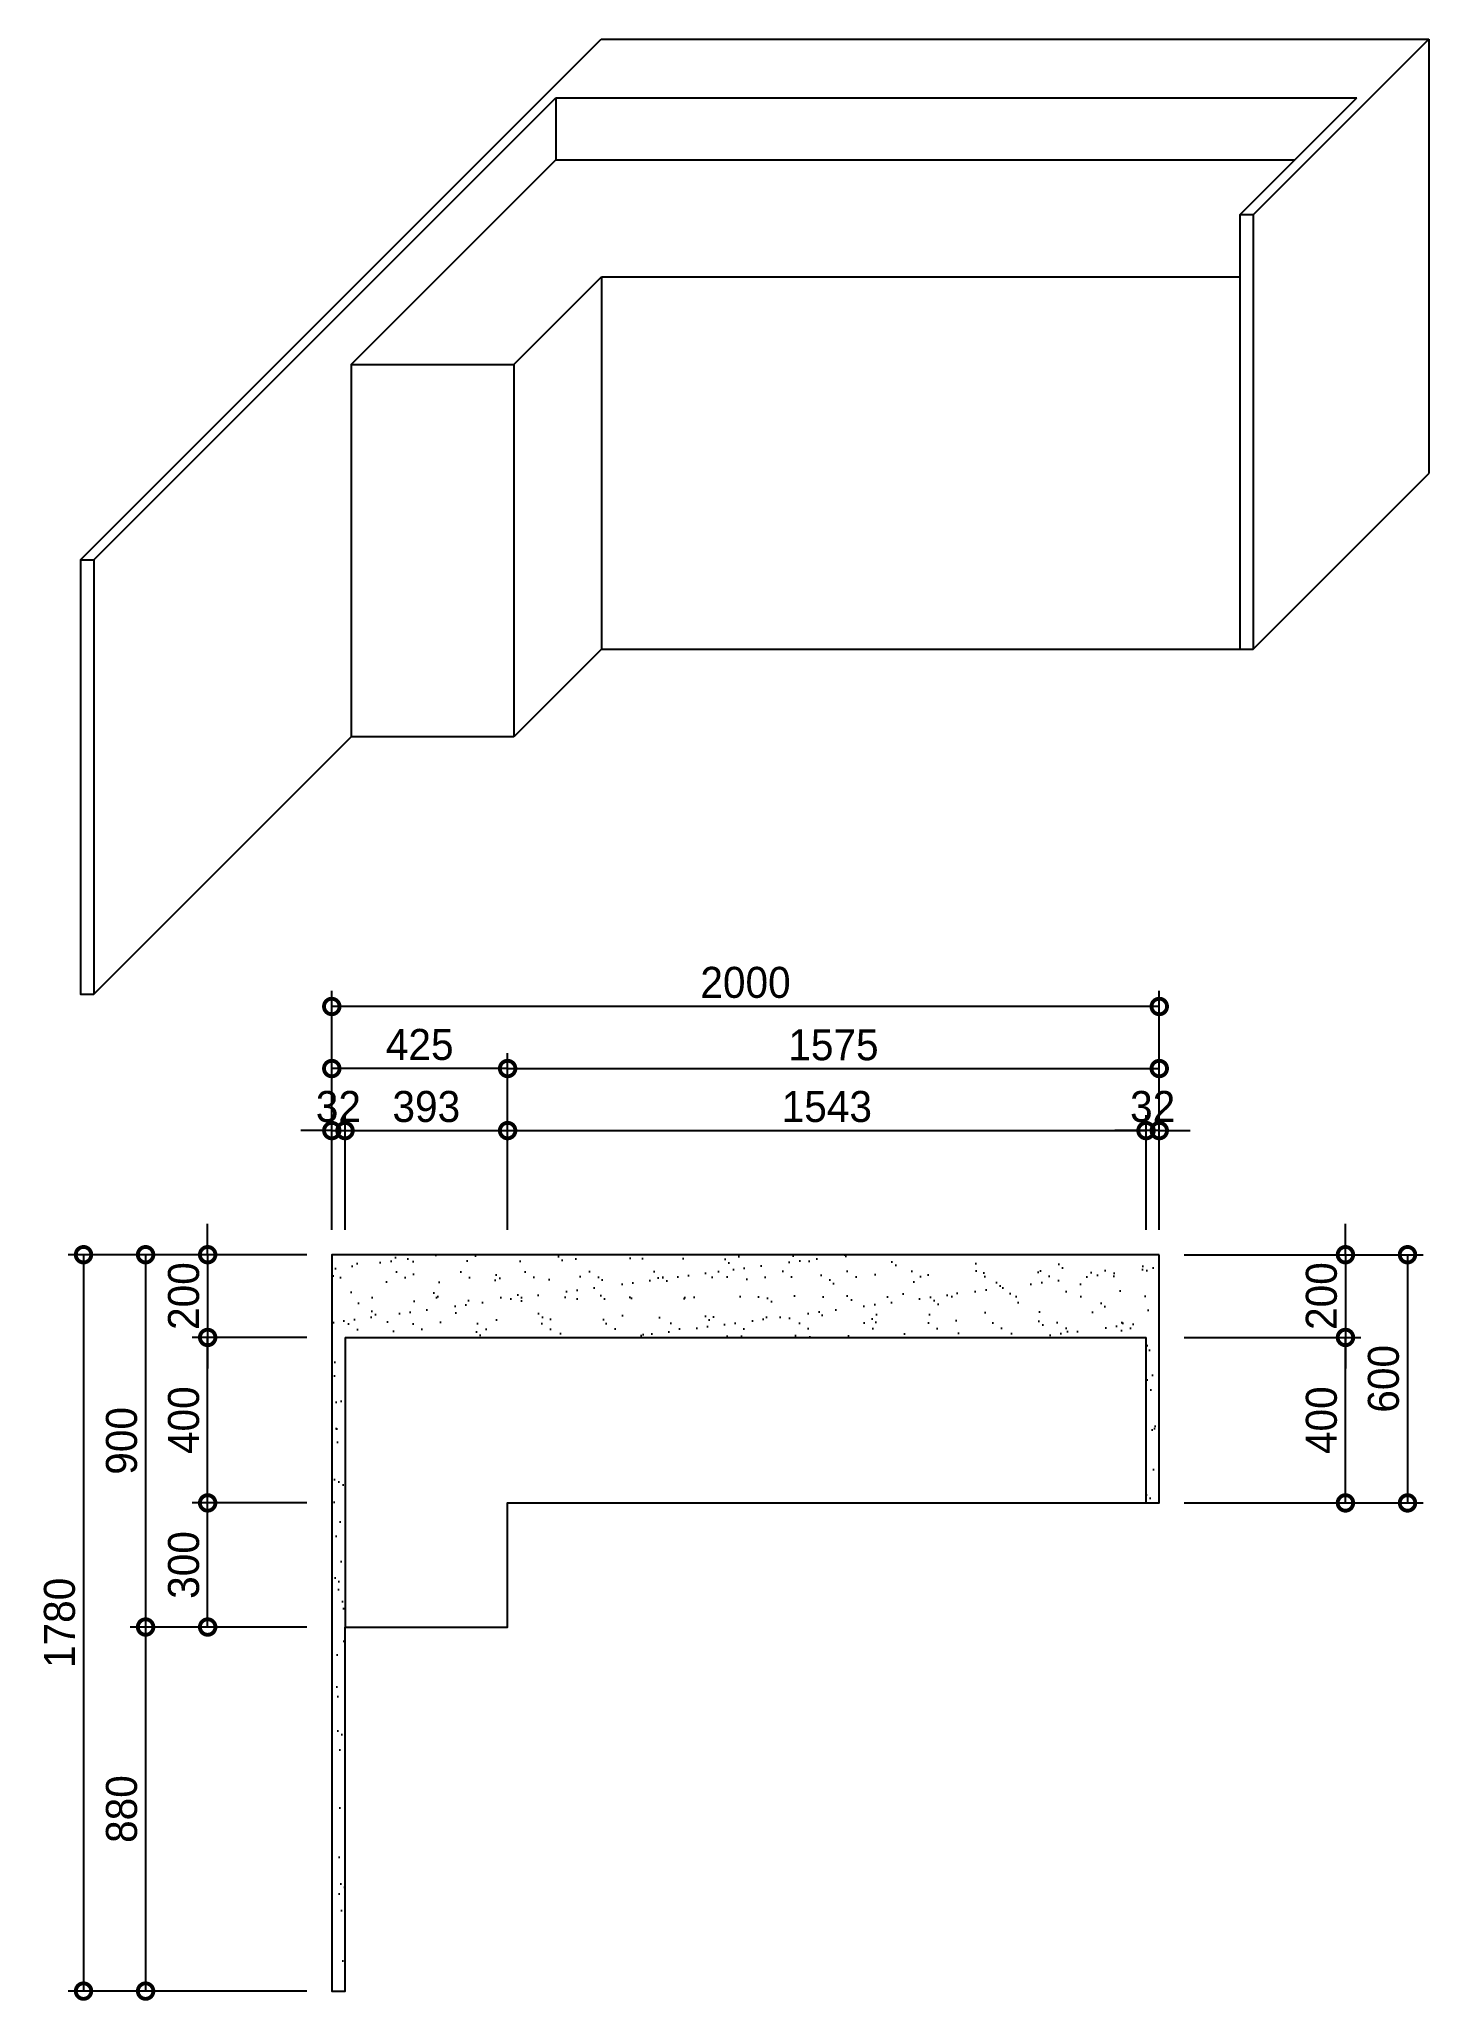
# Model space of a CAD drawing. Header units: inches. Extents: x 534032 to 1143673, y -290961 to -52681.
# Drawn here: x 534032 to 537391, y -165017 to -160275 of the extents above; entities that cross this region are included whole.
import ezdxf

# ---------------------------------------------------------------- set-up
doc = ezdxf.new("R2010")
doc.units = ezdxf.units.IN
doc.header["$LTSCALE"] = 100
doc.header["$MEASUREMENT"] = 0
for name, color, linetype in [('06-FUR', 6, 'Continuous'), ('07-DIM WAL', 5, 'Continuous'), ('08-HAT', 8, 'Continuous')]:
    doc.layers.add(name, color=color, linetype=linetype)
doc.styles.add('스타일1', font='HY울릉도M.TTF')
doc.dimstyles.new('30', dxfattribs={"dimscale": 30, "dimtxt": 2.5, "dimasz": 2.5, "dimexe": 1.25, "dimexo": 2, "dimtad": 1, "dimdec": 0, "dimtxsty": '스타일1', "dimblk": 'DOTSMALL', "dimcen": 2.5, "dimclrd": 1, "dimclre": 1, "dimclrt": 7, "dimadec": 0, "dimazin": 0, "dimtfac": 1, "dimtdec": 0, "dimtix": 1, "dimtmove": 0, "dimatfit": 3, "dimldrblk": 'DOTSMALL', "dimfxl": 0, "dimarcsym": 0})

msp = doc.modelspace()

# ---------------------------------------------------------------- blocks, each defined once
blk = doc.blocks.new('_DOTSMALL')
at = {"color": 0, "linetype": 'ByBlock', "const_width": 0.5}
blk.add_lwpolyline([(-0.0625, 0, 1), (0.0625, 0, 1)], format="xyb", close=True, dxfattribs=at)
blk = doc.blocks.new('*D889')
at = {"layer": '07-DIM WAL', "color": 1, "lineweight": -2}
for p, q in [((534739.2, -163153.4), (534739.2, -162575.9)), ((536739.2, -163153.4), (536739.2, -162575.9)), ((536739.2, -162613.4), (534739.2, -162613.4))]:
    blk.add_line(p, q, dxfattribs=at)
at = {"layer": 'Defpoints', "color": 0}
for p in [(534739.2, -162613.4), (534739.2, -163213.4), (536739.2, -163213.4)]:
    blk.add_point(p, dxfattribs=at)
at = {"layer": '07-DIM WAL', "color": 1, "lineweight": -2, "xscale": 75, "yscale": 75, "zscale": 75, "rotation": 180}
blk.add_blockref('_DOTSMALL', (534739.2, -162613.4), dxfattribs=at)
at = {"layer": '07-DIM WAL', "color": 1, "lineweight": -2, "xscale": 75, "yscale": 75, "zscale": 75}
blk.add_blockref('_DOTSMALL', (536739.2, -162613.4), dxfattribs=at)
at = {"layer": '07-DIM WAL', "color": 7, "insert": (535739.2, -162555.6), "char_height": 75, "attachment_point": 5, "style": '스타일1'}
blk.add_mtext('2000', dxfattribs=at)
blk = doc.blocks.new('*D890')
at = {"layer": '07-DIM WAL', "color": 1, "lineweight": -2}
for p, q in [((534739.2, -162913.4), (534664.2, -162913.4)), ((534739.2, -163153.4), (534739.2, -162875.9)), ((534739.2, -162913.4), (534771.2, -162913.4)), ((534771.2, -163153.4), (534771.2, -162875.9)), ((534771.2, -162913.4), (534846.2, -162913.4))]:
    blk.add_line(p, q, dxfattribs=at)
at = {"layer": 'Defpoints', "color": 0}
for p in [(534771.2, -162913.4), (534739.2, -163213.4), (534771.2, -163213.4)]:
    blk.add_point(p, dxfattribs=at)
at = {"layer": '07-DIM WAL', "color": 1, "lineweight": -2, "xscale": 75, "yscale": 75, "zscale": 75}
blk.add_blockref('_DOTSMALL', (534739.2, -162913.4), dxfattribs=at)
at = {"layer": '07-DIM WAL', "color": 1, "lineweight": -2, "xscale": 75, "yscale": 75, "zscale": 75, "rotation": 180}
blk.add_blockref('_DOTSMALL', (534771.2, -162913.4), dxfattribs=at)
at = {"layer": '07-DIM WAL', "color": 7, "insert": (534755.2, -162855.6), "char_height": 75, "attachment_point": 5, "style": '스타일1'}
blk.add_mtext('32', dxfattribs=at)
blk = doc.blocks.new('*D891')
at = {"layer": '07-DIM WAL', "color": 1, "lineweight": -2}
for p, q in [((534771.2, -163153.4), (534771.2, -162875.9)), ((534771.2, -162913.4), (535164.2, -162913.4)), ((535164.2, -163153.4), (535164.2, -162875.9))]:
    blk.add_line(p, q, dxfattribs=at)
at = {"layer": 'Defpoints', "color": 0}
for p in [(535164.2, -162913.4), (534771.2, -163213.4), (535164.2, -163213.4)]:
    blk.add_point(p, dxfattribs=at)
at = {"layer": '07-DIM WAL', "color": 1, "lineweight": -2, "xscale": 75, "yscale": 75, "zscale": 75, "rotation": 180}
blk.add_blockref('_DOTSMALL', (534771.2, -162913.4), dxfattribs=at)
at = {"layer": '07-DIM WAL', "color": 1, "lineweight": -2, "xscale": 75, "yscale": 75, "zscale": 75}
blk.add_blockref('_DOTSMALL', (535164.2, -162913.4), dxfattribs=at)
at = {"layer": '07-DIM WAL', "color": 7, "insert": (534967.7, -162855.6), "char_height": 75, "attachment_point": 5, "style": '스타일1'}
blk.add_mtext('393', dxfattribs=at)
blk = doc.blocks.new('*D892')
at = {"layer": '07-DIM WAL', "color": 1, "lineweight": -2}
for p, q in [((535164.2, -163153.4), (535164.2, -162875.9)), ((535164.2, -162913.4), (536707.2, -162913.4)), ((536707.2, -163153.4), (536707.2, -162875.9))]:
    blk.add_line(p, q, dxfattribs=at)
at = {"layer": 'Defpoints', "color": 0}
for p in [(536707.2, -162913.4), (535164.2, -163213.4), (536707.2, -163213.4)]:
    blk.add_point(p, dxfattribs=at)
at = {"layer": '07-DIM WAL', "color": 1, "lineweight": -2, "xscale": 75, "yscale": 75, "zscale": 75, "rotation": 180}
blk.add_blockref('_DOTSMALL', (535164.2, -162913.4), dxfattribs=at)
at = {"layer": '07-DIM WAL', "color": 1, "lineweight": -2, "xscale": 75, "yscale": 75, "zscale": 75}
blk.add_blockref('_DOTSMALL', (536707.2, -162913.4), dxfattribs=at)
at = {"layer": '07-DIM WAL', "color": 7, "insert": (535935.7, -162855.6), "char_height": 75, "attachment_point": 5, "style": '스타일1'}
blk.add_mtext('1543', dxfattribs=at)
blk = doc.blocks.new('*D893')
at = {"layer": '07-DIM WAL', "color": 1, "lineweight": -2}
for p, q in [((536707.2, -162913.4), (536632.2, -162913.4)), ((536707.2, -163153.4), (536707.2, -162875.9)), ((536739.2, -162913.4), (536707.2, -162913.4)), ((536739.2, -163153.4), (536739.2, -162875.9)), ((536739.2, -162913.4), (536814.2, -162913.4))]:
    blk.add_line(p, q, dxfattribs=at)
at = {"layer": 'Defpoints', "color": 0}
for p in [(536707.2, -162913.4), (536707.2, -163213.4), (536739.2, -163213.4)]:
    blk.add_point(p, dxfattribs=at)
at = {"layer": '07-DIM WAL', "color": 1, "lineweight": -2, "xscale": 75, "yscale": 75, "zscale": 75}
blk.add_blockref('_DOTSMALL', (536707.2, -162913.4), dxfattribs=at)
at = {"layer": '07-DIM WAL', "color": 1, "lineweight": -2, "xscale": 75, "yscale": 75, "zscale": 75, "rotation": 180}
blk.add_blockref('_DOTSMALL', (536739.2, -162913.4), dxfattribs=at)
at = {"layer": '07-DIM WAL', "color": 7, "insert": (536723.2, -162855.6), "char_height": 75, "attachment_point": 5, "style": '스타일1'}
blk.add_mtext('32', dxfattribs=at)
blk = doc.blocks.new('*D894')
at = {"layer": '07-DIM WAL', "color": 1, "lineweight": -2}
for p, q in [((534739.2, -163153.4), (534739.2, -162725.9)), ((535164.2, -163153.4), (535164.2, -162725.9)), ((535164.2, -162763.4), (534739.2, -162763.4))]:
    blk.add_line(p, q, dxfattribs=at)
at = {"layer": 'Defpoints', "color": 0}
for p in [(534739.2, -162763.4), (534739.2, -163213.4), (535164.2, -163213.4)]:
    blk.add_point(p, dxfattribs=at)
at = {"layer": '07-DIM WAL', "color": 1, "lineweight": -2, "xscale": 75, "yscale": 75, "zscale": 75, "rotation": 180}
blk.add_blockref('_DOTSMALL', (534739.2, -162763.4), dxfattribs=at)
at = {"layer": '07-DIM WAL', "color": 1, "lineweight": -2, "xscale": 75, "yscale": 75, "zscale": 75}
blk.add_blockref('_DOTSMALL', (535164.2, -162763.4), dxfattribs=at)
at = {"layer": '07-DIM WAL', "color": 7, "insert": (534951.7, -162705.7), "char_height": 75, "attachment_point": 5, "style": '스타일1'}
blk.add_mtext('425', dxfattribs=at)
blk = doc.blocks.new('*D895')
at = {"layer": '07-DIM WAL', "color": 1, "lineweight": -2}
for p, q in [((535164.2, -163153.4), (535164.2, -162725.9)), ((536739.2, -163153.4), (536739.2, -162725.9)), ((535164.2, -162763.4), (536739.2, -162763.4))]:
    blk.add_line(p, q, dxfattribs=at)
at = {"layer": 'Defpoints', "color": 0}
for p in [(536739.2, -162763.4), (535164.2, -163213.4), (536739.2, -163213.4)]:
    blk.add_point(p, dxfattribs=at)
at = {"layer": '07-DIM WAL', "color": 1, "lineweight": -2, "xscale": 75, "yscale": 75, "zscale": 75, "rotation": 180}
blk.add_blockref('_DOTSMALL', (535164.2, -162763.4), dxfattribs=at)
at = {"layer": '07-DIM WAL', "color": 1, "lineweight": -2, "xscale": 75, "yscale": 75, "zscale": 75}
blk.add_blockref('_DOTSMALL', (536739.2, -162763.4), dxfattribs=at)
at = {"layer": '07-DIM WAL', "color": 7, "insert": (535951.7, -162706.4), "char_height": 75, "attachment_point": 5, "style": '스타일1'}
blk.add_mtext('1575', dxfattribs=at)
blk = doc.blocks.new('*D896')
at = {"layer": '07-DIM WAL', "color": 1, "lineweight": -2}
for p, q in [((534679.2, -163213.4), (534101.7, -163213.4)), ((534139.2, -163213.4), (534139.2, -164993.4)), ((534679.2, -164993.4), (534101.7, -164993.4))]:
    blk.add_line(p, q, dxfattribs=at)
at = {"layer": 'Defpoints', "color": 0}
for p in [(534739.2, -163213.4), (534139.2, -164993.4), (534739.2, -164993.4)]:
    blk.add_point(p, dxfattribs=at)
at = {"layer": '07-DIM WAL', "color": 1, "lineweight": -2, "xscale": 75, "yscale": 75, "zscale": 75}
for p, rotation in [((534139.2, -163213.4), 90), ((534139.2, -164993.4), 270)]:
    blk.add_blockref('_DOTSMALL', p, dxfattribs=dict(at, rotation=rotation))
at = {"layer": '07-DIM WAL', "color": 7, "insert": (534081.4, -164103.4), "char_height": 75, "attachment_point": 5, "rotation": 90, "style": '스타일1'}
blk.add_mtext('1780', dxfattribs=at)
blk = doc.blocks.new('*D897')
at = {"layer": '07-DIM WAL', "color": 1, "lineweight": -2}
for p, q in [((534679.2, -163213.4), (534251.7, -163213.4)), ((534289.2, -163213.4), (534289.2, -164113.4)), ((534679.2, -164113.4), (534251.7, -164113.4))]:
    blk.add_line(p, q, dxfattribs=at)
at = {"layer": 'Defpoints', "color": 0}
for p in [(534739.2, -163213.4), (534289.2, -164113.4), (534739.2, -164113.4)]:
    blk.add_point(p, dxfattribs=at)
at = {"layer": '07-DIM WAL', "color": 1, "lineweight": -2, "xscale": 75, "yscale": 75, "zscale": 75}
for p, rotation in [((534289.2, -163213.4), 90), ((534289.2, -164113.4), 270)]:
    blk.add_blockref('_DOTSMALL', p, dxfattribs=dict(at, rotation=rotation))
at = {"layer": '07-DIM WAL', "color": 7, "insert": (534231.4, -163663.4), "char_height": 75, "attachment_point": 5, "rotation": 90, "style": '스타일1'}
blk.add_mtext('900', dxfattribs=at)
blk = doc.blocks.new('*D898')
at = {"layer": '07-DIM WAL', "color": 1, "lineweight": -2}
for p, q in [((534679.2, -164113.4), (534251.7, -164113.4)), ((534289.2, -164113.4), (534289.2, -164993.4)), ((534679.2, -164993.4), (534251.7, -164993.4))]:
    blk.add_line(p, q, dxfattribs=at)
at = {"layer": 'Defpoints', "color": 0}
for p in [(534739.2, -164113.4), (534289.2, -164993.4), (534739.2, -164993.4)]:
    blk.add_point(p, dxfattribs=at)
at = {"layer": '07-DIM WAL', "color": 1, "lineweight": -2, "xscale": 75, "yscale": 75, "zscale": 75}
for p, rotation in [((534289.2, -164113.4), 90), ((534289.2, -164993.4), 270)]:
    blk.add_blockref('_DOTSMALL', p, dxfattribs=dict(at, rotation=rotation))
at = {"layer": '07-DIM WAL', "color": 7, "insert": (534231.4, -164553.4), "char_height": 75, "attachment_point": 5, "rotation": 90, "style": '스타일1'}
blk.add_mtext('880', dxfattribs=at)
blk = doc.blocks.new('*D899')
at = {"layer": '07-DIM WAL', "color": 1, "lineweight": -2}
for p, q in [((534679.2, -163813.4), (534401.7, -163813.4)), ((534439.2, -164113.4), (534439.2, -163813.4)), ((534679.2, -164113.4), (534401.7, -164113.4))]:
    blk.add_line(p, q, dxfattribs=at)
at = {"layer": 'Defpoints', "color": 0}
for p in [(534439.2, -163813.4), (534739.2, -163813.4), (534739.2, -164113.4)]:
    blk.add_point(p, dxfattribs=at)
at = {"layer": '07-DIM WAL', "color": 1, "lineweight": -2, "xscale": 75, "yscale": 75, "zscale": 75}
for p, rotation in [((534439.2, -163813.4), 90), ((534439.2, -164113.4), 270)]:
    blk.add_blockref('_DOTSMALL', p, dxfattribs=dict(at, rotation=rotation))
at = {"layer": '07-DIM WAL', "color": 7, "insert": (534381.4, -163963.4), "char_height": 75, "attachment_point": 5, "rotation": 90, "style": '스타일1'}
blk.add_mtext('300', dxfattribs=at)
blk = doc.blocks.new('*D900')
at = {"layer": '07-DIM WAL', "color": 1, "lineweight": -2}
for p, q in [((534679.2, -163413.4), (534401.7, -163413.4)), ((534439.2, -163813.4), (534439.2, -163413.4)), ((534679.2, -163813.4), (534401.7, -163813.4))]:
    blk.add_line(p, q, dxfattribs=at)
at = {"layer": 'Defpoints', "color": 0}
for p in [(534439.2, -163413.4), (534739.2, -163413.4), (534739.2, -163813.4)]:
    blk.add_point(p, dxfattribs=at)
at = {"layer": '07-DIM WAL', "color": 1, "lineweight": -2, "xscale": 75, "yscale": 75, "zscale": 75}
for p, rotation in [((534439.2, -163413.4), 90), ((534439.2, -163813.4), 270)]:
    blk.add_blockref('_DOTSMALL', p, dxfattribs=dict(at, rotation=rotation))
at = {"layer": '07-DIM WAL', "color": 7, "insert": (534381.4, -163613.4), "char_height": 75, "attachment_point": 5, "rotation": 90, "style": '스타일1'}
blk.add_mtext('400', dxfattribs=at)
blk = doc.blocks.new('*D901')
at = {"layer": '07-DIM WAL', "color": 1, "lineweight": -2}
for p, q in [((534439.2, -163213.4), (534439.2, -163138.4)), ((534679.2, -163213.4), (534401.7, -163213.4)), ((534439.2, -163213.4), (534439.2, -163413.4)), ((534679.2, -163413.4), (534401.7, -163413.4)), ((534439.2, -163413.4), (534439.2, -163488.4))]:
    blk.add_line(p, q, dxfattribs=at)
at = {"layer": 'Defpoints', "color": 0}
for p in [(534739.2, -163213.4), (534439.2, -163413.4), (534739.2, -163413.4)]:
    blk.add_point(p, dxfattribs=at)
at = {"layer": '07-DIM WAL', "color": 1, "lineweight": -2, "xscale": 75, "yscale": 75, "zscale": 75}
for p, rotation in [((534439.2, -163213.4), 270), ((534439.2, -163413.4), 90)]:
    blk.add_blockref('_DOTSMALL', p, dxfattribs=dict(at, rotation=rotation))
at = {"layer": '07-DIM WAL', "color": 7, "insert": (534381.4, -163313.4), "char_height": 75, "attachment_point": 5, "rotation": 90, "style": '스타일1'}
blk.add_mtext('200', dxfattribs=at)
blk = doc.blocks.new('*D902')
at = {"layer": '07-DIM WAL', "color": 1, "lineweight": -2}
for p, q in [((536799.2, -163213.4), (537376.7, -163213.4)), ((537339.2, -163213.4), (537339.2, -163813.4)), ((536799.2, -163813.4), (537376.7, -163813.4))]:
    blk.add_line(p, q, dxfattribs=at)
at = {"layer": 'Defpoints', "color": 0}
for p in [(536739.2, -163213.4), (536739.2, -163813.4), (537339.2, -163813.4)]:
    blk.add_point(p, dxfattribs=at)
at = {"layer": '07-DIM WAL', "color": 1, "lineweight": -2, "xscale": 75, "yscale": 75, "zscale": 75}
for p, rotation in [((537339.2, -163213.4), 90), ((537339.2, -163813.4), 270)]:
    blk.add_blockref('_DOTSMALL', p, dxfattribs=dict(at, rotation=rotation))
at = {"layer": '07-DIM WAL', "color": 7, "insert": (537281.4, -163513.4), "char_height": 75, "attachment_point": 5, "rotation": 90, "style": '스타일1'}
blk.add_mtext('600', dxfattribs=at)
blk = doc.blocks.new('*D903')
at = {"layer": '07-DIM WAL', "color": 1, "lineweight": -2}
for p, q in [((536799.2, -163413.4), (537226.7, -163413.4)), ((537189.2, -163813.4), (537189.2, -163413.4)), ((536799.2, -163813.4), (537226.7, -163813.4))]:
    blk.add_line(p, q, dxfattribs=at)
at = {"layer": 'Defpoints', "color": 0}
for p in [(536739.2, -163413.4), (537189.2, -163413.4), (536739.2, -163813.4)]:
    blk.add_point(p, dxfattribs=at)
at = {"layer": '07-DIM WAL', "color": 1, "lineweight": -2, "xscale": 75, "yscale": 75, "zscale": 75}
for p, rotation in [((537189.2, -163413.4), 90), ((537189.2, -163813.4), 270)]:
    blk.add_blockref('_DOTSMALL', p, dxfattribs=dict(at, rotation=rotation))
at = {"layer": '07-DIM WAL', "color": 7, "insert": (537131.4, -163613.4), "char_height": 75, "attachment_point": 5, "rotation": 90, "style": '스타일1'}
blk.add_mtext('400', dxfattribs=at)
blk = doc.blocks.new('*D904')
at = {"layer": '07-DIM WAL', "color": 1, "lineweight": -2}
for p, q in [((537189.2, -163213.4), (537189.2, -163138.4)), ((536799.2, -163213.4), (537226.7, -163213.4)), ((537189.2, -163213.4), (537189.2, -163413.4)), ((536799.2, -163413.4), (537226.7, -163413.4)), ((537189.2, -163413.4), (537189.2, -163488.4))]:
    blk.add_line(p, q, dxfattribs=at)
at = {"layer": 'Defpoints', "color": 0}
for p in [(536739.2, -163213.4), (536739.2, -163413.4), (537189.2, -163413.4)]:
    blk.add_point(p, dxfattribs=at)
at = {"layer": '07-DIM WAL', "color": 1, "lineweight": -2, "xscale": 75, "yscale": 75, "zscale": 75}
for p, rotation in [((537189.2, -163213.4), 270), ((537189.2, -163413.4), 90)]:
    blk.add_blockref('_DOTSMALL', p, dxfattribs=dict(at, rotation=rotation))
at = {"layer": '07-DIM WAL', "color": 7, "insert": (537131.4, -163313.4), "char_height": 75, "attachment_point": 5, "rotation": 90, "style": '스타일1'}
blk.add_mtext('200', dxfattribs=at)

# ---------------------------------------------------------------- dimensions: what is measured, and where the dimension line sits
at = {"layer": '07-DIM WAL'}
for base, p1, p2, picture, middle in [((534739.2, -162613.4), (536739.2, -163213.4), (534739.2, -163213.4), '*D889', (535739.2, -162555.6)), ((534739.2, -162763.4), (535164.2, -163213.4), (534739.2, -163213.4), '*D894', (534951.7, -162705.7)), ((536739.2, -162763.4), (535164.2, -163213.4), (536739.2, -163213.4), '*D895', (535951.7, -162706.4)), ((534771.2, -162913.4), (534739.2, -163213.4), (534771.2, -163213.4), '*D890', (534755.2, -162855.6)), ((535164.2, -162913.4), (534771.2, -163213.4), (535164.2, -163213.4), '*D891', (534967.7, -162855.6)), ((536707.2, -162913.4), (535164.2, -163213.4), (536707.2, -163213.4), '*D892', (535935.7, -162855.6)), ((536707.2, -162913.4), (536739.2, -163213.4), (536707.2, -163213.4), '*D893', (536723.2, -162855.6))]:
    dim = msp.add_linear_dim(base=base, p1=p1, p2=p2, dimstyle='30', dxfattribs=at)
    dim.commit()
    dim.dimension.update_dxf_attribs({"geometry": picture, "text_midpoint": middle})
for base, p1, p2, picture, middle in [((534439.2, -163413.4), (534739.2, -163213.4), (534739.2, -163413.4), '*D901', (534381.4, -163313.4)), ((537189.2, -163413.4), (536739.2, -163213.4), (536739.2, -163413.4), '*D904', (537131.4, -163313.4)), ((534139.2, -164993.4), (534739.2, -163213.4), (534739.2, -164993.4), '*D896', (534081.4, -164103.4)), ((534289.2, -164113.4), (534739.2, -163213.4), (534739.2, -164113.4), '*D897', (534231.4, -163663.4)), ((537339.2, -163813.4), (536739.2, -163213.4), (536739.2, -163813.4), '*D902', (537281.4, -163513.4)), ((534439.2, -163413.4), (534739.2, -163813.4), (534739.2, -163413.4), '*D900', (534381.4, -163613.4)), ((537189.2, -163413.4), (536739.2, -163813.4), (536739.2, -163413.4), '*D903', (537131.4, -163613.4)), ((534439.2, -163813.4), (534739.2, -164113.4), (534739.2, -163813.4), '*D899', (534381.4, -163963.4)), ((534289.2, -164993.4), (534739.2, -164113.4), (534739.2, -164993.4), '*D898', (534231.4, -164553.4))]:
    dim = msp.add_linear_dim(base=base, p1=p1, p2=p2, angle=90, dimstyle='30', dxfattribs=at)
    dim.commit()
    dim.dimension.update_dxf_attribs({"geometry": picture, "text_midpoint": middle})

# ---------------------------------------------------------------- hatches: boundary and pattern name
at = {"layer": '08-HAT'}
h = msp.add_hatch(dxfattribs=at)
h.set_pattern_fill('AR-SAND', color=256, scale=50)
h.set_pattern_definition([(37.5, (-7059.34, 0), (-3.149668, 96.341188), [0, -76, 0, -85, 0, -81.25]), (7.5, (-7059.34, 0), (88.488835, 141.107303), [0, -41, 0, -68.5, 0, -26.25]), (327.5, (-7120.84, 0), (155.707093, 0.282953), [0, -25, 0, -90, 0, -117.5]), (317.5, (-7120.84, 0), (150.30633, 43.883778), [0, -12.5, 0, -59, 0, -67.5])])
h.paths.add_polyline_path([(536739.2, -163213.4), (534739.2, -163213.4), (534739.2, -164992.4), (534771.2, -164992.4), (534771.2, -164113.4), (534771.2, -163413.4), (536707.2, -163413.4), (536707.2, -163813.4), (536739.2, -163813.4)])

# ---------------------------------------------------------------- linework, layer by layer
at = {"layer": '06-FUR'}
for p, q in [((534131.9, -161534), (535390.6, -160275.3)), ((535390.6, -160275.3), (537390.6, -160275.3)), ((536966.3, -160699.6), (537390.6, -160275.3)), ((537390.6, -160275.3), (537390.6, -161325.3)), ((534163.9, -161534), (535281.1, -160416.7)), ((535281.1, -160416.7), (537217.1, -160416.7)), ((535281.1, -160416.7), (535281.1, -160566.7)), ((536934.3, -160699.6), (537217.1, -160416.7)), ((534786.2, -161061.7), (535281.1, -160566.7)), ((535281.1, -160566.7), (537067.1, -160566.7)), ((536934.3, -160699.6), (536934.3, -161749.6)), ((536966.3, -160699.6), (536934.3, -160699.6)), ((536966.3, -160699.6), (536966.3, -161749.6)), ((535179.2, -161061.7), (535391.3, -160849.6)), ((535391.3, -160849.6), (536934.3, -160849.6)), ((534786.2, -161061.7), (535179.2, -161061.7)), ((534786.2, -161061.7), (534786.2, -161961.7)), ((535179.2, -161061.7), (535179.2, -161961.7)), ((536966.3, -161749.6), (537390.6, -161325.3)), ((534131.9, -161534), (534163.9, -161534)), ((534163.9, -161534), (534163.9, -162584)), ((535391.3, -161749.6), (535179.2, -161961.7)), ((534163.9, -162584), (534786.2, -161961.7)), ((535179.2, -161961.7), (534786.2, -161961.7)), ((534771.2, -163413.4), (536707.2, -163413.4))]:
    msp.add_line(p, q, dxfattribs=at)
for points in [[(535391.3, -160849.6), (535391.3, -161749.6), (536966.3, -161749.6)], [(534131.9, -161534), (534131.9, -162584), (534163.9, -162584)], [(536739.2, -163213.4), (534739.2, -163213.4), (534739.2, -164993.4), (534771.2, -164993.4), (534771.2, -164113.4), (535164.2, -164113.4), (535164.2, -163813.4), (536739.2, -163813.4), (536739.2, -163213.4)], [(534771.2, -163413.4), (534771.2, -164113.4)], [(536707.2, -163813.4), (536707.2, -163413.4)]]:
    msp.add_lwpolyline(points, dxfattribs=at)

msp.set_redraw_order([(e.dxf.handle, doc.entitydb.next_handle()) for e in msp.query("TEXT MTEXT ATTDEF DIMENSION ARC_DIMENSION")])  # texts and dimensions are drawn at this point

doc.saveas('drawing.dxf')
